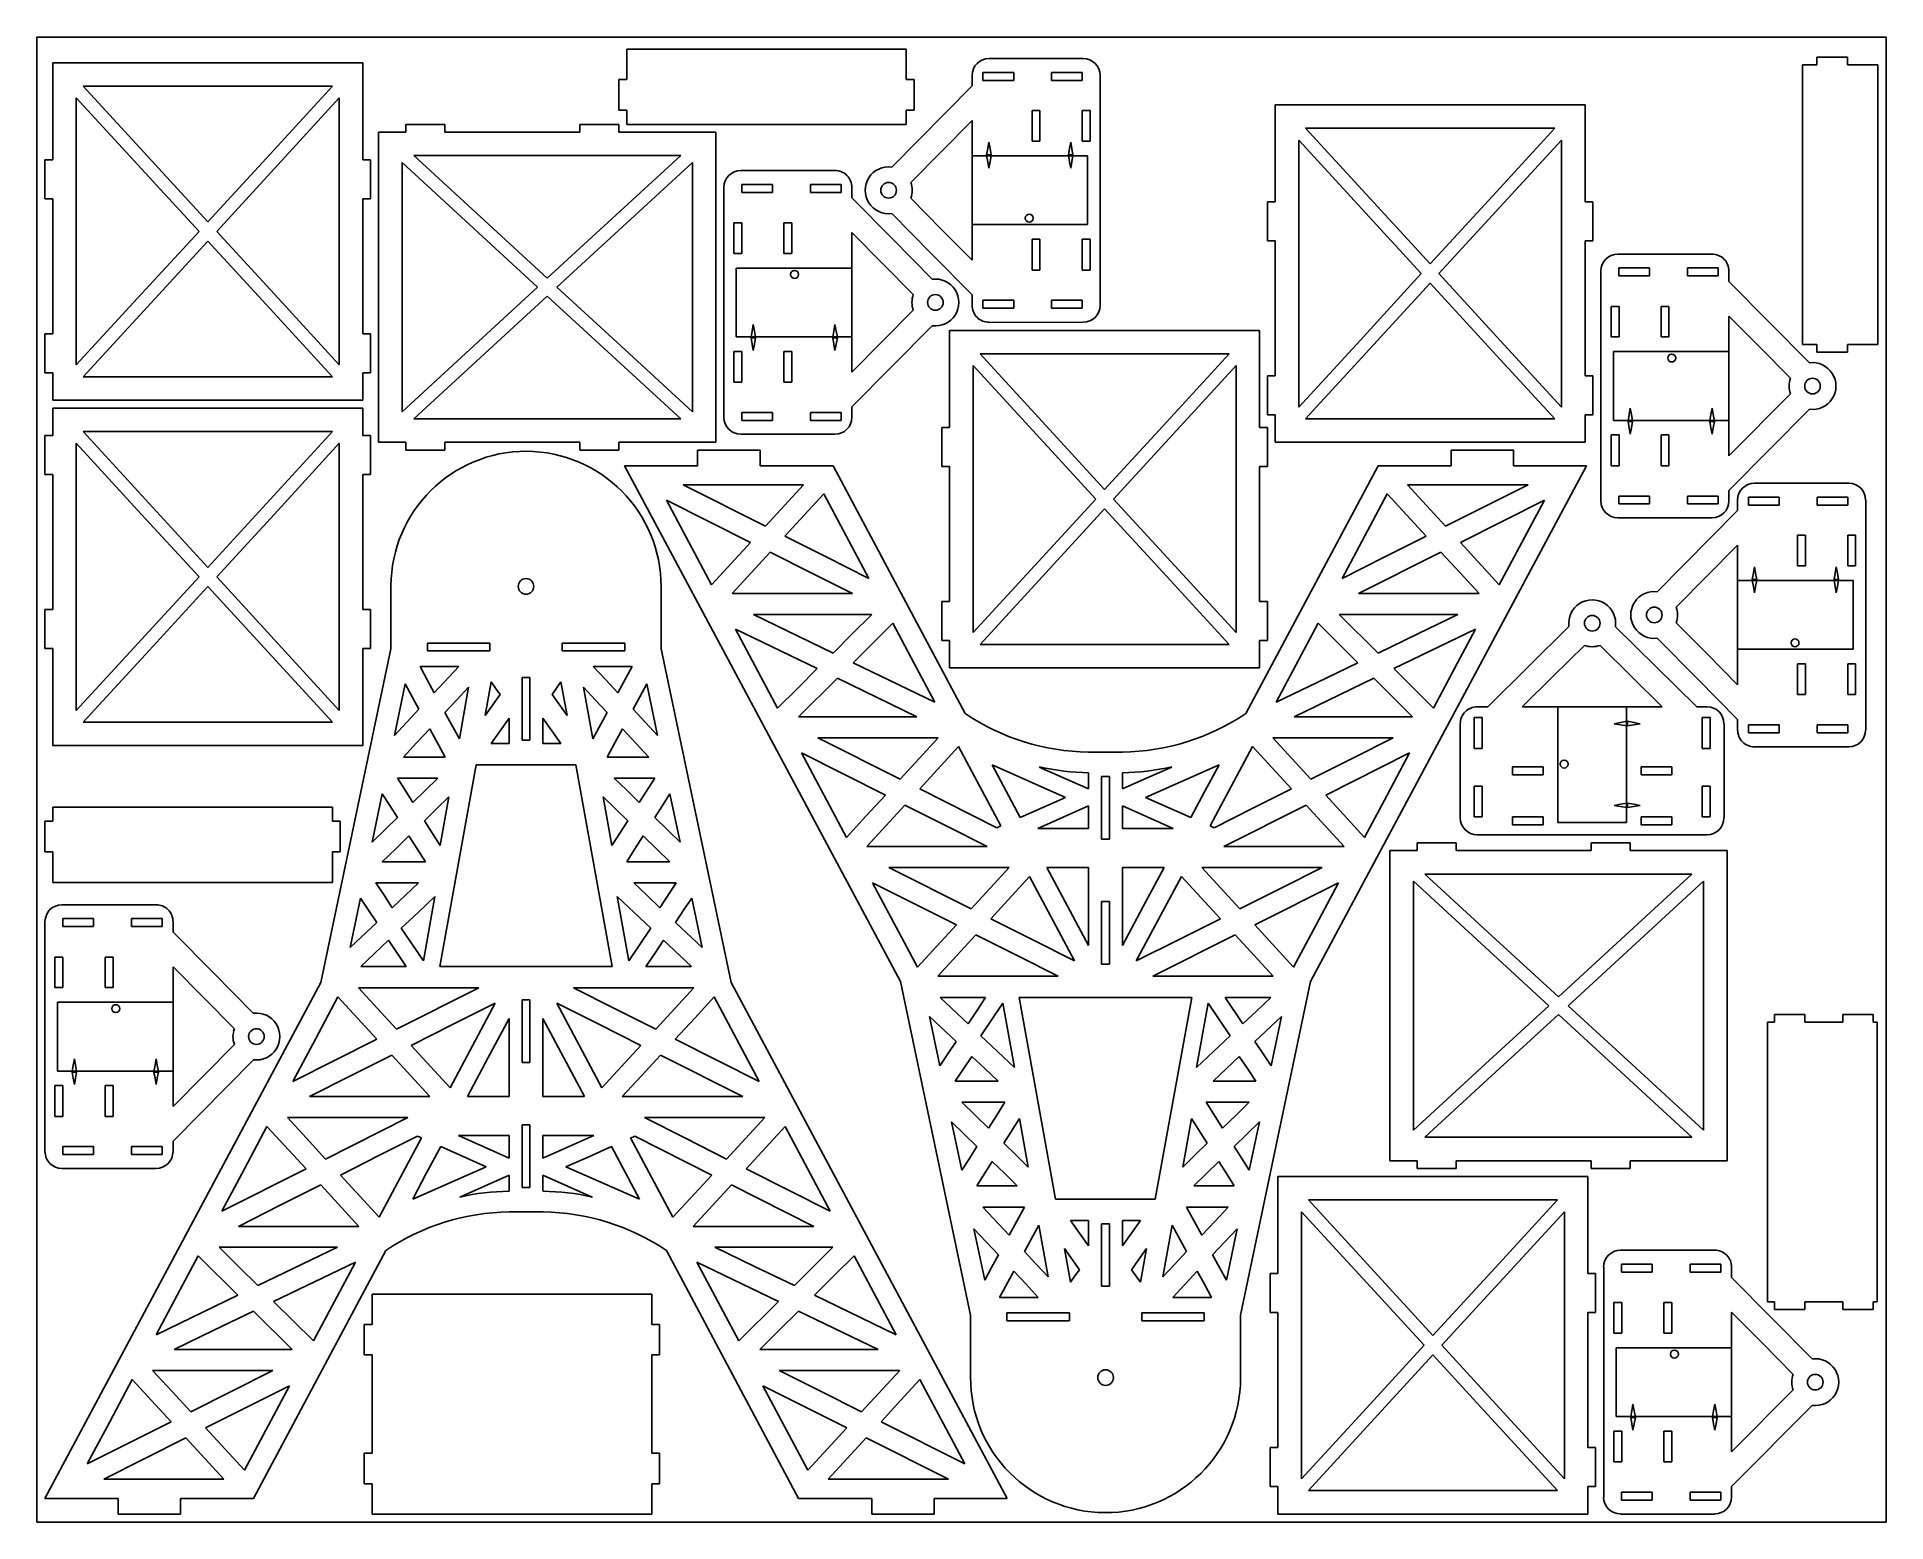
# Model space of a CAD drawing. Extents: x 0 to 1089, y 0 to 874.
import ezdxf

# ---------------------------------------------------------------- set-up
doc = ezdxf.new("R2010")
doc.units = 0
doc.header["$MEASUREMENT"] = 0
doc.layers.add('DEFAULT', color=1, linetype='Continuous')

msp = doc.modelspace()

# ---------------------------------------------------------------- linework, layer by layer
at = {"color": 5}
msp.add_lwpolyline([(0, 0), (1088.6, 0), (1088.6, 873.9), (0, 873.9)], close=True, dxfattribs=at)
at = {"layer": 'DEFAULT'}
for p, q in [((347.3, 848.9), (347.3, 866.8)), ((347.3, 866.8), (511.8, 866.8)), ((511.8, 866.8), (511.8, 848.9)), ((560.5, 861.3), (615.9, 861.3)), ((1047.8, 857.5), (1047.8, 862.1)), ((1047.8, 862.1), (1065.8, 862.1)), ((1065.8, 862.1), (1065.8, 857.5)), ((9.3, 801.6), (9.3, 858.7)), ((9.3, 858.7), (191.8, 858.7)), ((191.8, 858.7), (191.8, 801.6)), ((550.5, 845.2), (550.5, 851.3)), ((575, 853.1), (556.9, 853.1)), ((556.9, 853.1), (556.9, 848.4)), ((575, 848.4), (575, 853.1)), ((615.3, 853.1), (597.3, 853.1)), ((597.3, 853.1), (597.3, 848.4)), ((615.3, 848.4), (615.3, 853.1)), ((625.9, 851.3), (625.9, 716)), ((1039.4, 693), (1039.4, 857.5)), ((1039.4, 857.5), (1047.8, 857.5)), ((1065.8, 857.5), (1083.7, 857.5)), ((1083.7, 857.5), (1083.7, 693)), ((173.9, 844.9), (27.2, 844.9)), ((27.2, 844.9), (100.6, 765.1)), ((137.2, 805), (173.9, 844.9)), ((342.6, 830.9), (342.6, 848.9)), ((342.6, 848.9), (347.3, 848.9)), ((503.2, 797.4), (550.5, 845.2)), ((511.8, 848.9), (516.4, 848.9)), ((516.4, 848.9), (516.4, 830.9)), ((556.9, 848.4), (575, 848.4)), ((597.3, 848.4), (615.3, 848.4)), ((95.4, 759.5), (23.1, 838.1)), ((23.1, 838.1), (23.1, 680.9)), ((178, 838.1), (105.8, 759.5)), ((178, 680.9), (178, 838.1)), ((347.3, 830.9), (342.6, 830.9)), ((347.3, 822.5), (347.3, 830.9)), ((516.4, 830.9), (511.8, 830.9)), ((511.8, 830.9), (511.8, 822.5)), ((590.5, 830.6), (585.8, 830.6)), ((585.8, 830.6), (585.8, 812.6)), ((590.5, 812.6), (590.5, 830.6)), ((620, 830.6), (615.3, 830.6)), ((615.3, 830.6), (615.3, 812.6)), ((620, 812.6), (620, 830.6)), ((729, 776.9), (729, 834)), ((729, 834), (911.4, 834)), ((911.4, 834), (911.4, 776.9)), ((201.1, 635.4), (201.1, 817.9)), ((201.1, 817.9), (217.2, 817.9)), ((217.2, 817.9), (217.2, 822.5)), ((217.2, 822.5), (240.2, 822.5)), ((240.2, 822.5), (240.2, 817.9)), ((240.2, 817.9), (319.6, 817.9)), ((319.6, 817.9), (319.6, 822.5)), ((319.6, 822.5), (342.6, 822.5)), ((342.6, 822.5), (342.6, 817.9)), ((342.6, 817.9), (399.7, 817.9)), ((511.8, 822.5), (347.3, 822.5)), ((399.7, 817.9), (399.7, 635.4)), ((550.5, 824.8), (514.4, 788.3)), ((550.5, 742.6), (550.5, 824.8)), ((893.5, 820.2), (746.8, 820.2)), ((746.8, 820.2), (820.2, 740.4)), ((856.9, 780.3), (893.5, 820.2)), ((585.8, 812.6), (590.5, 812.6)), ((615.3, 812.6), (620, 812.6)), ((815, 734.7), (742.8, 813.3)), ((742.8, 813.3), (742.8, 656.1)), ((897.6, 813.3), (825.4, 734.7)), ((897.6, 656.1), (897.6, 813.3)), ((4.7, 778.6), (4.7, 801.6)), ((4.7, 801.6), (9.3, 801.6)), ((100.6, 765.1), (137.2, 805)), ((191.8, 801.6), (196.4, 801.6)), ((196.4, 801.6), (196.4, 778.6)), ((294.7, 726.7), (214.9, 800)), ((214.9, 800), (214.9, 653.3)), ((379, 804.1), (221.8, 804.1)), ((221.8, 804.1), (261.1, 768)), ((300.4, 731.9), (379, 804.1)), ((385.9, 800), (306.1, 726.7)), ((385.9, 653.3), (385.9, 800)), ((414.4, 795.4), (469.8, 795.4)), ((404.4, 650.1), (404.4, 785.4)), ((433, 787.1), (414.9, 787.1)), ((414.9, 787.1), (414.9, 782.4)), ((433, 782.4), (433, 787.1)), ((473.4, 787.1), (455.3, 787.1)), ((455.3, 787.1), (455.3, 782.4)), ((473.4, 782.4), (473.4, 787.1)), ((479.8, 785.4), (479.8, 779.2)), ((9.3, 778.6), (4.7, 778.6)), ((9.3, 699.3), (9.3, 778.6)), ((196.4, 778.6), (191.8, 778.6)), ((191.8, 778.6), (191.8, 699.3)), ((414.9, 782.4), (433, 782.4)), ((455.3, 782.4), (473.4, 782.4)), ((479.8, 779.2), (503.4, 755.3)), ((514.4, 779.1), (532.4, 760.8)), ((724.4, 753.9), (724.4, 776.9)), ((724.4, 776.9), (729, 776.9)), ((820.2, 740.4), (856.9, 780.3)), ((911.4, 776.9), (916, 776.9)), ((916, 776.9), (916, 753.9)), ((261.1, 768), (300.4, 731.9)), ((415, 764.6), (410.3, 764.6)), ((410.3, 764.6), (410.3, 746.5)), ((415, 746.5), (415, 764.6)), ((444.4, 764.6), (439.7, 764.6)), ((439.7, 764.6), (439.7, 746.5)), ((444.4, 746.5), (444.4, 764.6)), ((526.8, 746.1), (503.2, 770)), ((100.6, 753.8), (27.2, 674)), ((59.2, 720.2), (95.4, 759.5)), ((137.2, 713.9), (100.6, 753.8)), ((105.8, 759.5), (141.9, 720.2)), ((497.8, 740.6), (479.8, 758.9)), ((479.8, 758.9), (479.8, 676.6)), ((503.4, 755.3), (527.1, 731.4)), ((532.4, 760.8), (550.5, 742.6)), ((590.5, 754.9), (585.8, 754.9)), ((585.8, 754.9), (585.8, 736.8)), ((590.5, 736.8), (590.5, 754.9)), ((620, 754.9), (615.3, 754.9)), ((615.3, 754.9), (615.3, 736.8)), ((620, 736.8), (620, 754.9)), ((729, 753.9), (724.4, 753.9)), ((729, 674.5), (729, 753.9)), ((916, 753.9), (911.4, 753.9)), ((911.4, 753.9), (911.4, 674.5)), ((410.3, 746.5), (415, 746.5)), ((439.7, 746.5), (444.4, 746.5)), ((515.9, 722.3), (497.8, 740.6)), ((550.5, 722.2), (526.8, 746.1)), ((930.7, 746.2), (986.1, 746.2)), ((585.8, 736.8), (590.5, 736.8)), ((615.3, 736.8), (620, 736.8)), ((778.9, 695.4), (815, 734.7)), ((825.4, 734.7), (861.5, 695.4)), ((920.7, 600.9), (920.7, 736.2)), ((949.3, 738), (931.3, 738)), ((931.3, 738), (931.3, 733.3)), ((931.3, 733.3), (949.3, 733.3)), ((949.3, 733.3), (949.3, 738)), ((989.7, 738), (971.7, 738)), ((971.7, 738), (971.7, 733.3)), ((971.7, 733.3), (989.7, 733.3)), ((989.7, 733.3), (989.7, 738)), ((996.1, 736.2), (996.1, 730)), ((996.1, 730), (1019.8, 706.1)), ((23.1, 680.9), (59.2, 720.2)), ((141.9, 720.2), (178, 680.9)), ((254.8, 690), (294.7, 726.7)), ((300.4, 721.5), (261.1, 685.3)), ((379, 649.2), (300.4, 721.5)), ((306.1, 726.7), (346, 690)), ((550.5, 716), (550.5, 722.2)), ((575, 719), (556.9, 719)), ((556.9, 719), (556.9, 714.3)), ((575, 714.3), (575, 719)), ((615.3, 719), (597.3, 719)), ((597.3, 719), (597.3, 714.3)), ((615.3, 714.3), (615.3, 719)), ((820.2, 729), (746.8, 649.2)), ((856.9, 689.1), (820.2, 729)), ((173.9, 674), (137.2, 713.9)), ((479.8, 676.6), (515.9, 713.1)), ((556.9, 714.3), (575, 714.3)), ((597.3, 714.3), (615.3, 714.3)), ((931.4, 715.4), (926.7, 715.4)), ((926.7, 715.4), (926.7, 697.4)), ((931.4, 697.4), (931.4, 715.4)), ((960.8, 715.4), (956.1, 715.4)), ((956.1, 715.4), (956.1, 697.4)), ((960.8, 697.4), (960.8, 715.4)), ((1014.2, 691.4), (996.1, 709.7)), ((996.1, 709.7), (996.1, 627.4)), ((4.7, 676.3), (4.7, 699.3)), ((4.7, 699.3), (9.3, 699.3)), ((191.8, 699.3), (196.4, 699.3)), ((196.4, 699.3), (196.4, 676.3)), ((527.1, 704), (479.8, 656.2)), ((537.3, 644.1), (537.3, 701.2)), ((537.3, 701.2), (719.8, 701.2)), ((615.9, 706.1), (560.5, 706)), ((719.8, 701.2), (719.8, 644.1)), ((926.7, 697.4), (931.4, 697.4)), ((956.1, 697.4), (960.8, 697.4)), ((1019.8, 706.1), (1043.5, 682.2)), ((214.9, 653.3), (254.8, 690)), ((346, 690), (385.9, 653.3)), ((415, 688.8), (410.3, 688.8)), ((410.3, 688.8), (410.3, 670.8)), ((415, 670.8), (415, 688.8)), ((444.4, 688.8), (439.7, 688.8)), ((439.7, 688.8), (439.7, 670.8)), ((444.4, 670.8), (444.4, 688.8)), ((701.9, 687.4), (555.2, 687.4)), ((555.2, 687.4), (628.5, 607.6)), ((665.2, 647.5), (701.9, 687.4)), ((742.8, 656.1), (778.9, 695.4)), ((893.5, 649.2), (856.9, 689.1)), ((861.5, 695.4), (897.6, 656.1)), ((1032.3, 673.2), (1014.2, 691.4)), ((1047.8, 693), (1039.4, 693)), ((1047.8, 688.4), (1047.8, 693)), ((1065.8, 688.4), (1047.8, 688.4)), ((1083.7, 693), (1065.8, 693)), ((1065.8, 693), (1065.8, 688.4)), ((9.3, 676.3), (4.7, 676.3)), ((9.3, 660.2), (9.3, 676.3)), ((196.4, 676.3), (191.8, 676.3)), ((191.8, 676.3), (191.8, 660.2)), ((261.1, 685.3), (221.8, 649.2)), ((623.3, 602), (551.1, 680.6)), ((551.1, 680.6), (551.1, 523.4)), ((706, 680.6), (633.7, 602)), ((706, 523.4), (706, 680.6)), ((27.2, 674), (173.9, 674)), ((410.3, 670.8), (415, 670.8)), ((439.7, 670.8), (444.4, 670.8)), ((724.4, 651.5), (724.4, 674.5)), ((724.4, 674.5), (729, 674.5)), ((911.4, 674.5), (916, 674.5)), ((916, 674.5), (916, 651.5)), ((191.8, 660.2), (9.3, 660.2)), ((9.3, 655.5), (191.8, 655.5)), ((9.3, 639.4), (9.3, 655.5)), ((191.8, 655.5), (191.8, 639.4)), ((479.8, 656.2), (479.8, 650.1)), ((996.1, 627.4), (1032.3, 663.9)), ((1043.5, 654.9), (996.1, 607)), ((221.8, 649.2), (379, 649.2)), ((433, 653), (414.9, 653)), ((414.9, 653), (414.9, 648.3)), ((414.9, 648.3), (433, 648.3)), ((433, 648.3), (433, 653)), ((473.4, 653), (455.3, 653)), ((455.3, 653), (455.3, 648.3)), ((455.3, 648.3), (473.4, 648.3)), ((473.4, 648.3), (473.4, 653)), ((532.7, 621.1), (532.7, 644.1)), ((532.7, 644.1), (537.3, 644.1)), ((628.5, 607.6), (665.2, 647.5)), ((719.8, 644.1), (724.4, 644.1)), ((729, 651.5), (724.4, 651.5)), ((724.4, 644.1), (724.4, 621.1)), ((729, 635.4), (729, 651.5)), ((746.8, 649.2), (893.5, 649.2)), ((916, 651.5), (911.4, 651.5)), ((911.4, 651.5), (911.4, 635.4)), ((4.7, 616.4), (4.7, 639.4)), ((4.7, 639.4), (9.3, 639.4)), ((59.2, 595.5), (23.1, 634.8)), ((23.1, 634.8), (23.1, 477.6)), ((173.9, 641.7), (27.2, 641.7)), ((27.2, 641.7), (63.9, 601.8)), ((100.6, 561.8), (173.9, 641.7)), ((178, 634.8), (141.9, 595.5)), ((178, 477.6), (178, 634.8)), ((191.8, 639.4), (196.4, 639.4)), ((196.4, 639.4), (196.4, 616.4)), ((217.2, 635.4), (201.1, 635.4)), ((217.2, 630.8), (217.2, 635.4)), ((319.6, 635.4), (240.2, 635.4)), ((240.2, 635.4), (240.2, 630.8)), ((319.6, 630.8), (319.6, 635.4)), ((399.7, 635.4), (342.6, 635.4)), ((342.6, 635.4), (342.6, 630.8)), ((469.8, 640.1), (414.4, 640.1)), ((911.4, 635.4), (729, 635.4)), ((931.4, 639.7), (926.7, 639.7)), ((926.7, 639.7), (926.7, 621.6)), ((931.4, 621.6), (931.4, 639.7)), ((960.8, 639.7), (956.1, 639.7)), ((956.1, 639.7), (956.1, 621.6)), ((960.8, 621.6), (960.8, 639.7)), ((240.2, 630.8), (217.2, 630.8)), ((342.6, 630.8), (319.6, 630.8)), ((508.3, 318.1), (345.9, 621.6)), ((345.9, 621.6), (388.9, 621.6)), ((388.9, 621.6), (388.9, 630.8)), ((388.9, 630.8), (425.7, 630.8)), ((425.7, 630.8), (425.7, 621.6)), ((425.7, 621.6), (468.7, 621.6)), ((468.7, 621.6), (546.5, 475.8)), ((537.3, 621.1), (532.7, 621.1)), ((537.3, 541.8), (537.3, 621.1)), ((711.7, 475.8), (789.5, 621.6)), ((724.4, 621.1), (719.8, 621.1)), ((719.8, 621.1), (719.8, 541.8)), ((912.3, 621.6), (749.8, 318.1)), ((789.5, 621.6), (832.5, 621.6)), ((832.5, 621.6), (832.5, 630.8)), ((832.5, 630.8), (869.3, 630.8)), ((869.3, 630.8), (869.3, 621.6)), ((869.3, 621.6), (912.3, 621.6)), ((926.7, 621.6), (931.4, 621.6)), ((956.1, 621.6), (960.8, 621.6)), ((9.3, 616.4), (4.7, 616.4)), ((9.3, 537), (9.3, 616.4)), ((196.4, 616.4), (191.8, 616.4)), ((191.8, 616.4), (191.8, 537)), ((451.3, 610.4), (380.4, 610.4)), ((380.4, 610.4), (428.8, 586)), ((440.1, 598.2), (451.3, 610.4)), ((877.8, 610.4), (806.9, 610.4)), ((806.9, 610.4), (829.3, 586)), ((853.5, 598.2), (877.8, 610.4)), ((1011.2, 611.4), (1066.6, 611.4)), ((63.9, 601.8), (100.6, 561.8)), ((420.1, 576.5), (370.7, 601.4)), ((370.7, 601.4), (397.2, 551.6)), ((463.2, 605.1), (440.3, 580.2)), ((489.8, 555.3), (463.2, 605.1)), ((587.2, 562.7), (623.3, 602)), ((633.7, 602), (669.9, 562.7)), ((794.9, 605.1), (768.4, 555.3)), ((817.8, 580.2), (794.9, 605.1)), ((887.5, 601.4), (838, 576.5)), ((874.2, 576.5), (887.5, 601.4)), ((949.3, 603.8), (931.3, 603.8)), ((931.3, 603.8), (931.3, 599.1)), ((931.3, 599.1), (949.3, 599.1)), ((949.3, 599.1), (949.3, 603.8)), ((989.7, 603.8), (971.7, 603.8)), ((971.7, 603.8), (971.7, 599.1)), ((971.7, 599.1), (989.7, 599.1)), ((989.7, 599.1), (989.7, 603.8)), ((996.1, 607), (996.1, 600.9)), ((1001.2, 595.3), (1001.2, 601.4)), ((1025.7, 603.2), (1007.6, 603.2)), ((1007.6, 603.2), (1007.6, 598.5)), ((1025.7, 598.5), (1025.7, 603.2)), ((1066.1, 603.2), (1048, 603.2)), ((1048, 603.2), (1048, 598.5)), ((1066.1, 598.5), (1066.1, 603.2)), ((1076.6, 601.4), (1076.6, 466.1)), ((95.4, 556.2), (59.2, 595.5)), ((141.9, 595.5), (105.8, 556.2)), ((428.8, 586), (440.1, 598.2)), ((628.5, 596.3), (555.2, 516.5)), ((665.2, 556.4), (628.5, 596.3)), ((829.3, 586), (853.5, 598.2)), ((986.1, 591), (930.7, 591)), ((953.9, 547.5), (1001.2, 595.3)), ((1007.6, 598.5), (1025.7, 598.5)), ((1048, 598.5), (1066.1, 598.5)), ((440.3, 580.2), (465, 567.8)), ((793.1, 567.8), (817.8, 580.2)), ((1041.2, 580.7), (1036.5, 580.7)), ((1036.5, 580.7), (1036.5, 562.7)), ((1041.2, 562.7), (1041.2, 580.7)), ((1070.7, 580.7), (1066, 580.7)), ((1066, 580.7), (1066, 562.7)), ((1070.7, 562.7), (1070.7, 580.7)), ((408.7, 564.1), (420.1, 576.5)), ((431.6, 570.7), (409.2, 546.4)), ((455.8, 558.6), (431.6, 570.7)), ((465, 567.8), (489.8, 555.3)), ((768.4, 555.3), (793.1, 567.8)), ((826.5, 570.7), (778.1, 546.4)), ((837.8, 558.6), (826.5, 570.7)), ((838, 576.5), (860.9, 551.6)), ((860.9, 551.6), (874.2, 576.5)), ((1001.2, 574.9), (965.1, 538.4)), ((1001.2, 492.6), (1001.2, 574.9)), ((23.1, 477.6), (95.4, 556.2)), ((105.8, 556.2), (178, 477.6)), ((397.2, 551.6), (408.7, 564.1)), ((480.1, 546.4), (455.8, 558.6)), ((551.1, 523.4), (587.2, 562.7)), ((701.9, 516.5), (665.2, 556.4)), ((669.9, 562.7), (706, 523.4)), ((849, 546.4), (837.8, 558.6)), ((1036.5, 562.7), (1041.2, 562.7)), ((1066, 562.7), (1070.7, 562.7)), ((100.6, 550.5), (63.9, 510.6)), ((173.9, 470.7), (100.6, 550.5)), ((208.4, 513.8), (208.4, 550.8)), ((367.5, 550.3), (367.5, 513.8)), ((409.2, 546.4), (480.1, 546.4)), ((778.1, 546.4), (849, 546.4)), ((4.7, 514), (4.7, 537)), ((4.7, 537), (9.3, 537)), ((191.8, 537), (196.4, 537)), ((196.4, 537), (196.4, 514)), ((491.4, 534), (421.8, 534)), ((421.8, 534), (468.7, 511.4)), ((480, 522.7), (491.4, 534)), ((532.7, 518.8), (532.7, 541.8)), ((532.7, 541.8), (537.3, 541.8)), ((719.8, 541.8), (724.4, 541.8)), ((724.4, 541.8), (724.4, 518.8)), ((836.4, 534), (766.7, 534)), ((766.7, 534), (789.5, 511.4)), ((812.9, 522.7), (836.4, 534)), ((459.3, 502.2), (411.2, 525.4)), ((411.2, 525.4), (436, 479)), ((468.7, 511.4), (480, 522.7)), ((503.9, 528.9), (480.5, 505.7)), ((516.2, 505.7), (503.9, 528.9)), ((754.3, 528.9), (729.6, 482.5)), ((777.7, 505.7), (754.3, 528.9)), ((789.5, 511.4), (812.9, 522.7)), ((846.9, 525.4), (798.8, 502.2)), ((834.6, 502.2), (846.9, 525.4)), ((878, 503.4), (901.9, 527.1)), ((929.2, 527.1), (977.1, 479.8)), ((965.1, 529.2), (983.2, 510.9)), ((9.3, 514), (4.7, 514)), ((9.3, 456.9), (9.3, 514)), ((167.2, 317.5), (208.4, 513.8)), ((196.4, 514), (191.8, 514)), ((191.8, 514), (191.8, 456.9)), ((229.9, 517.2), (229.9, 512.6)), ((266.7, 517.2), (229.9, 517.2)), ((229.9, 512.6), (266.7, 512.6)), ((266.7, 512.6), (266.7, 517.2)), ((309.2, 517.2), (309.2, 512.6)), ((346, 517.2), (309.2, 517.2)), ((309.2, 512.6), (346, 512.6)), ((346, 512.6), (346, 517.2)), ((367.5, 513.8), (408.7, 317.5)), ((537.3, 518.8), (532.7, 518.8)), ((537.3, 502.7), (537.3, 518.8)), ((555.2, 516.5), (701.9, 516.5)), ((724.4, 518.8), (719.8, 518.8)), ((719.8, 518.8), (719.8, 502.7)), ((911, 515.9), (892.7, 497.8)), ((956.7, 479.8), (920.2, 515.9)), ((977.5, 496.2), (953.9, 520.1)), ((63.9, 510.6), (27.2, 470.7)), ((248.4, 503.4), (225.5, 503.4)), ((225.5, 503.4), (229.7, 495.6)), ((233.9, 487.9), (248.4, 503.4)), ((350.4, 503.4), (327.5, 503.4)), ((327.5, 503.4), (334.8, 495.6)), ((342, 487.9), (350.4, 503.4)), ((447.7, 490.6), (459.3, 502.2)), ((480.5, 505.7), (528.6, 482.5)), ((528.6, 482.5), (516.2, 505.7)), ((719.8, 502.7), (537.3, 502.7)), ((753.6, 494.1), (777.7, 505.7)), ((798.8, 502.2), (822.2, 479)), ((822.2, 479), (834.6, 502.2)), ((854.1, 479.8), (878, 503.4)), ((983.2, 510.9), (1001.2, 492.6)), ((1041.2, 505), (1036.5, 505)), ((1036.5, 505), (1036.5, 486.9)), ((1041.2, 486.9), (1041.2, 505)), ((1070.7, 505), (1066, 505)), ((1066, 505), (1066, 486.9)), ((1070.7, 486.9), (1070.7, 505)), ((216.8, 493.2), (210.5, 462.9)), ((220.9, 485.7), (216.8, 493.2)), ((229.7, 495.6), (233.9, 487.9)), ((254.1, 491.3), (247.2, 483.8)), ((248.7, 460.9), (254.1, 491.3)), ((267.4, 494.4), (263.8, 474.6)), ((270, 490.7), (267.4, 494.4)), ((272.6, 487), (270, 490.7)), ((285.6, 496.9), (285.6, 460.1)), ((290.2, 496.9), (285.6, 496.9)), ((290.2, 460.1), (290.2, 496.9)), ((305.9, 490.7), (303.3, 487)), ((308.5, 494.4), (305.9, 490.7)), ((312.1, 474.6), (308.5, 494.4)), ((328.7, 483.8), (321.8, 491.3)), ((321.8, 491.3), (327.2, 460.9)), ((334.8, 495.6), (342, 487.9)), ((359, 493.2), (355, 485.7)), ((365.4, 462.9), (359, 493.2)), ((436, 479), (447.7, 490.6)), ((471.2, 496.5), (448.4, 473.9)), ((494.6, 485.2), (471.2, 496.5)), ((729.6, 482.5), (753.6, 494.1)), ((787, 496.5), (740.1, 473.9)), ((798.4, 485.2), (787, 496.5)), ((892.7, 497.8), (874.4, 479.8)), ((1001.2, 472.3), (977.5, 496.2)), ((224.9, 478.3), (220.9, 485.7)), ((247.2, 483.8), (240.2, 476.4)), ((263.8, 474.6), (272.6, 487)), ((303.3, 487), (312.1, 474.6)), ((335.7, 476.4), (328.7, 483.8)), ((355, 485.7), (350.9, 478.3)), ((518, 473.9), (494.6, 485.2)), ((809.8, 473.9), (798.4, 485.2)), ((847.9, 479.8), (854.1, 479.8)), ((874.4, 479.8), (956.7, 479.8)), ((977.1, 479.8), (983.2, 479.8)), ((1036.5, 486.9), (1041.2, 486.9)), ((1066, 486.9), (1070.7, 486.9)), ((27.2, 470.7), (173.9, 470.7)), ((210.5, 462.9), (224.9, 478.3)), ((240.2, 476.4), (248.7, 460.9)), ((278, 473), (272.7, 465.6)), ((278, 458.1), (278, 473)), ((308.5, 458.1), (297.9, 473)), ((297.9, 473), (297.9, 465.6)), ((327.2, 460.9), (335.7, 476.4)), ((350.9, 478.3), (365.4, 462.9)), ((448.4, 473.9), (518, 473.9)), ((740.1, 473.9), (809.8, 473.9)), ((837.9, 414.4), (837.9, 469.8)), ((846.1, 473.4), (846.1, 455.3)), ((850.8, 473.4), (846.1, 473.4)), ((850.8, 455.3), (850.8, 473.4)), ((980.3, 473.4), (980.3, 455.3)), ((985, 473.4), (980.3, 473.4)), ((985, 455.3), (985, 473.4)), ((993.2, 469.8), (993.2, 414.4)), ((1001.2, 466.1), (1001.2, 472.3)), ((1025.7, 469.1), (1007.6, 469.1)), ((1007.6, 469.1), (1007.6, 464.4)), ((1025.7, 464.4), (1025.7, 469.1)), ((1066.1, 469.1), (1048, 469.1)), ((1048, 469.1), (1048, 464.4)), ((1066.1, 464.4), (1066.1, 469.1)), ((223.5, 458.5), (215.7, 450.2)), ((231.2, 466.8), (223.5, 458.5)), ((240.3, 450.2), (231.2, 466.8)), ((272.7, 465.6), (267.4, 458.1)), ((267.4, 458.1), (278, 458.1)), ((285.6, 460.1), (290.2, 460.1)), ((297.9, 465.6), (297.9, 458.1)), ((297.9, 458.1), (308.5, 458.1)), ((340.1, 458.5), (335.6, 450.2)), ((344.7, 466.8), (340.1, 458.5)), ((360.2, 450.2), (344.7, 466.8)), ((530.6, 461.5), (459.8, 461.5)), ((459.8, 461.5), (508.2, 437.2)), ((519.4, 449.4), (530.6, 461.5)), ((798.4, 461.5), (727.5, 461.5)), ((727.5, 461.5), (750, 437.2)), ((774.2, 449.4), (798.4, 461.5)), ((1007.6, 464.4), (1025.7, 464.4)), ((1048, 464.4), (1066.1, 464.4)), ((191.8, 456.9), (9.3, 456.9)), ((215.7, 450.2), (240.3, 450.2)), ((335.6, 450.2), (360.2, 450.2)), ((499.5, 427.7), (450, 452.6)), ((450, 452.6), (476.6, 402.8)), ((508.2, 437.2), (519.4, 449.4)), ((542.6, 456.3), (519.7, 431.4)), ((567.5, 409.6), (542.6, 456.3)), ((619.1, 453.1), (639, 453.1)), ((715.6, 456.3), (690.7, 409.6)), ((738.5, 431.4), (715.6, 456.3)), ((750, 437.2), (774.2, 449.4)), ((808.1, 452.6), (758.7, 427.7)), ((794.8, 427.7), (808.1, 452.6)), ((846.1, 455.3), (850.8, 455.3)), ((980.3, 455.3), (985, 455.3)), ((1066.6, 456.2), (1011.2, 456.1)), ((235.9, 437.7), (212.2, 437.7)), ((212.2, 437.7), (216.7, 430.6)), ((221.3, 423.5), (235.9, 437.7)), ((258.6, 445.6), (237.2, 326.9)), ((287.9, 445.6), (258.6, 445.6)), ((317.3, 445.6), (287.9, 445.6)), ((338.7, 326.9), (317.3, 445.6)), ((363.7, 437.7), (339.9, 437.7)), ((339.9, 437.7), (347.3, 430.6)), ((354.6, 423.5), (363.7, 437.7)), ((605.6, 426.4), (562.3, 445.6)), ((562.3, 445.6), (578.8, 414.6)), ((590.1, 444.3), (619.1, 431.5)), ((619.1, 436.2), (619.1, 440.8)), ((619.1, 431.5), (619.1, 436.2)), ((631.4, 438.7), (626.8, 438.7)), ((626.8, 438.7), (626.8, 401.9)), ((631.4, 401.9), (631.4, 438.7)), ((639.1, 440.8), (639, 431.5)), ((639, 431.5), (653.6, 437.9)), ((695.9, 445.6), (652.6, 426.4)), ((653.6, 437.9), (668.1, 444.3)), ((687.6, 430.1), (695.9, 445.6)), ((868.7, 444.4), (868.7, 439.7)), ((886.7, 444.4), (868.7, 444.4)), ((868.7, 439.7), (886.7, 439.7)), ((886.7, 439.7), (886.7, 444.4)), ((944.4, 444.4), (944.4, 439.7)), ((962.5, 444.4), (944.4, 444.4)), ((944.4, 439.7), (962.5, 439.7)), ((962.5, 439.7), (962.5, 444.4)), ((203.3, 428.5), (197.3, 400.1)), ((207.7, 421.6), (203.3, 428.5)), ((216.7, 430.6), (221.3, 423.5)), ((242.5, 426.7), (235.3, 419.7)), ((237.4, 398.2), (242.5, 426.7)), ((340.6, 419.7), (333.4, 426.7)), ((333.4, 426.7), (338.5, 398.2)), ((347.3, 430.6), (354.6, 423.5)), ((372.6, 428.5), (368.2, 421.6)), ((378.6, 400.1), (372.6, 428.5)), ((488, 415.3), (499.5, 427.7)), ((519.7, 431.4), (565.1, 408.5)), ((592.2, 420.5), (605.6, 426.4)), ((652.6, 426.4), (679.3, 414.6)), ((679.3, 414.6), (687.6, 430.1)), ((715.8, 420), (738.5, 431.4)), ((758.7, 427.7), (781.6, 402.8)), ((781.6, 402.8), (794.8, 427.7)), ((846.1, 433), (846.1, 414.9)), ((850.8, 433), (846.1, 433)), ((850.8, 414.9), (850.8, 433)), ((980.3, 433), (980.3, 414.9)), ((985, 433), (980.3, 433)), ((985, 414.9), (985, 433)), ((9.3, 420.7), (173.9, 420.7)), ((9.3, 412.4), (9.3, 420.7)), ((173.9, 420.7), (173.9, 412.4)), ((197.3, 400.1), (212.2, 414.6)), ((212.2, 414.6), (207.7, 421.6)), ((235.3, 419.7), (228.1, 412.7)), ((347.8, 412.7), (340.6, 419.7)), ((368.2, 421.6), (363.7, 414.6)), ((363.7, 414.6), (378.6, 400.1)), ((476.6, 402.8), (488, 415.3)), ((511, 421.9), (488.5, 397.6)), ((535.2, 409.7), (511, 421.9)), ((578.8, 414.6), (592.2, 420.5)), ((619.1, 421.4), (589.2, 408.2)), ((619.1, 414.8), (619.1, 421.4)), ((619.1, 408.2), (619.1, 414.8)), ((668.9, 408.2), (639, 421.4)), ((639, 421.4), (639, 408.2)), ((693, 408.5), (715.8, 420)), ((747.2, 421.9), (698.7, 397.6)), ((758.4, 409.7), (747.2, 421.9)), ((846.1, 414.9), (850.8, 414.9)), ((868.7, 415), (868.7, 410.3)), ((886.7, 415), (868.7, 415)), ((886.7, 410.3), (886.7, 415)), ((944.4, 415), (944.4, 410.3)), ((962.5, 415), (944.4, 415)), ((962.5, 410.3), (962.5, 415)), ((980.3, 414.9), (985, 414.9)), ((4.7, 394.3), (4.7, 412.4)), ((4.7, 412.4), (9.3, 412.4)), ((173.9, 412.4), (178.5, 412.4)), ((178.5, 412.4), (178.5, 394.3)), ((219, 403.8), (211.2, 396.2)), ((228.7, 388.6), (219, 403.8)), ((228.1, 412.7), (237.4, 398.2)), ((338.5, 398.2), (347.8, 412.7)), ((356.9, 403.8), (352, 396.2)), ((372.5, 388.6), (356.9, 403.8)), ((559.4, 397.6), (535.2, 409.7)), ((565.1, 408.5), (566.3, 409.1)), ((566.3, 409.1), (567.5, 409.6)), ((589.2, 408.2), (619.1, 408.2)), ((639, 408.2), (654, 408.2)), ((654, 408.2), (668.9, 408.2)), ((690.7, 409.6), (693, 408.5)), ((769.6, 397.6), (758.4, 409.7)), ((983.2, 404.4), (847.9, 404.4)), ((868.7, 410.3), (886.7, 410.3)), ((944.4, 410.3), (962.5, 410.3)), ((9.3, 394.3), (4.7, 394.3)), ((9.3, 376.4), (9.3, 394.3)), ((178.5, 394.3), (173.9, 394.3)), ((173.9, 394.3), (173.9, 376.4)), ((211.2, 396.2), (203.3, 388.6)), ((352, 396.2), (347.2, 388.6)), ((488.5, 397.6), (559.4, 397.6)), ((626.8, 401.9), (631.4, 401.9)), ((698.7, 397.6), (769.6, 397.6)), ((796.5, 212.6), (796.5, 395.1)), ((796.5, 395.1), (812.6, 395.1)), ((812.6, 395.1), (812.6, 399.7)), ((812.6, 399.7), (835.6, 399.7)), ((835.6, 399.7), (835.6, 395.1)), ((835.6, 395.1), (914.9, 395.1)), ((914.9, 395.1), (914.9, 399.7)), ((914.9, 399.7), (937.9, 399.7)), ((937.9, 399.7), (937.9, 395.1)), ((937.9, 395.1), (995, 395.1)), ((995, 395.1), (995, 212.6)), ((203.3, 388.6), (228.7, 388.6)), ((347.2, 388.6), (372.5, 388.6)), ((572.4, 385.2), (501.6, 385.2)), ((501.6, 385.2), (550, 360.8)), ((561.2, 373), (572.4, 385.2)), ((619.1, 385.2), (594.6, 385.2)), ((594.6, 385.2), (619.1, 339.2)), ((619.1, 362.2), (619.1, 385.2)), ((663.6, 385.2), (639, 385.2)), ((639, 385.2), (639, 339.2)), ((651.3, 362.2), (663.6, 385.2)), ((756.6, 385.2), (685.7, 385.2)), ((685.7, 385.2), (708.2, 360.8)), ((732.4, 373), (756.6, 385.2)), ((974.3, 381.3), (817.1, 381.3)), ((817.1, 381.3), (856.4, 345.2)), ((895.7, 309.1), (974.3, 381.3)), ((173.9, 376.4), (9.3, 376.4)), ((224.6, 376.1), (199.4, 376.1)), ((199.4, 376.1), (204.3, 368.8)), ((209.2, 361.5), (224.6, 376.1)), ((376.4, 376.1), (351.3, 376.1)), ((351.3, 376.1), (359, 368.8)), ((366.7, 361.5), (376.4, 376.1)), ((541.3, 351.4), (491.8, 376.2)), ((491.8, 376.2), (518.4, 326.5)), ((550, 360.8), (561.2, 373)), ((584.4, 379.9), (561.5, 355)), ((610.9, 330.2), (584.4, 379.9)), ((673.8, 379.9), (647.2, 330.2)), ((696.7, 355), (673.8, 379.9)), ((708.2, 360.8), (732.4, 373)), ((766.3, 376.2), (716.9, 351.4)), ((753.1, 351.4), (766.3, 376.2)), ((890.1, 303.8), (810.3, 377.2)), ((810.3, 377.2), (810.3, 230.5)), ((981.2, 377.2), (901.4, 303.8)), ((981.2, 230.5), (981.2, 377.2)), ((14.7, 363.3), (70.1, 363.3)), ((190.4, 367.2), (184.3, 338)), ((195.2, 360), (190.4, 367.2)), ((200, 352.9), (195.2, 360)), ((204.3, 368.8), (209.2, 361.5)), ((234.3, 368.1), (224.4, 358.7)), ((227.5, 330.2), (234.3, 368.1)), ((351.5, 358.7), (341.6, 368.1)), ((341.6, 368.1), (348.4, 330.2)), ((359, 368.8), (366.7, 361.5)), ((380.7, 360), (375.9, 352.9)), ((385.5, 367.2), (380.7, 360)), ((391.6, 338), (385.5, 367.2)), ((619.1, 339.2), (619.1, 362.2)), ((631.4, 365.1), (626.8, 365.1)), ((626.8, 365.1), (626.8, 328.3)), ((631.4, 328.3), (631.4, 365.1)), ((639, 339.2), (651.3, 362.2)), ((4.7, 218.1), (4.7, 353.3)), ((33.3, 355.1), (15.3, 355.1)), ((15.3, 355.1), (15.3, 350.4)), ((15.3, 350.4), (33.3, 350.4)), ((33.3, 350.4), (33.3, 355.1)), ((73.7, 355.1), (55.6, 355.1)), ((55.6, 355.1), (55.6, 350.4)), ((55.6, 350.4), (73.7, 350.4)), ((73.7, 350.4), (73.7, 355.1)), ((80.1, 353.3), (80.1, 347.2)), ((184.3, 338), (200, 352.9)), ((224.4, 358.7), (214.5, 349.4)), ((214.5, 349.4), (227.5, 330.2)), ((348.4, 330.2), (361.3, 349.4)), ((361.3, 349.4), (351.5, 358.7)), ((375.9, 352.9), (391.6, 338)), ((529.8, 338.9), (541.3, 351.4)), ((561.5, 355), (586.2, 342.6)), ((672, 342.6), (696.7, 355)), ((716.9, 351.4), (739.8, 326.5)), ((739.8, 326.5), (753.1, 351.4)), ((80.1, 347.2), (103.8, 323.3)), ((207, 342.4), (198.8, 334.6)), ((217.4, 326.9), (207, 342.4)), ((368.9, 342.4), (363.7, 334.6)), ((385.3, 326.9), (368.9, 342.4)), ((518.4, 326.5), (529.8, 338.9)), ((552.8, 345.6), (530.3, 321.2)), ((577, 333.4), (552.8, 345.6)), ((586.2, 342.6), (610.9, 330.2)), ((647.2, 330.2), (672, 342.6)), ((705.4, 345.6), (657, 321.2)), ((716.6, 333.4), (705.4, 345.6)), ((856.4, 345.2), (895.7, 309.1)), ((15.3, 332.5), (10.6, 332.5)), ((10.6, 332.5), (10.6, 314.5)), ((15.3, 314.5), (15.3, 332.5)), ((44.8, 332.5), (40.1, 332.5)), ((40.1, 332.5), (40.1, 314.5)), ((44.8, 314.5), (44.8, 332.5)), ((98.2, 308.5), (80.1, 326.8)), ((80.1, 326.8), (80.1, 244.5)), ((198.8, 334.6), (190.6, 326.9)), ((190.6, 326.9), (217.4, 326.9)), ((237.2, 326.9), (338.7, 326.9)), ((363.7, 334.6), (358.5, 326.9)), ((358.5, 326.9), (385.3, 326.9)), ((601.2, 321.2), (577, 333.4)), ((626.8, 328.3), (631.4, 328.3)), ((727.8, 321.2), (716.6, 333.4)), ((4.7, 13.9), (167.2, 317.5)), ((103.8, 323.3), (127.4, 299.3)), ((408.7, 317.5), (571.2, 13.9)), ((549.6, 121.8), (508.3, 318.1)), ((530.3, 321.2), (601.2, 321.2)), ((657, 321.2), (727.8, 321.2)), ((749.8, 318.1), (708.6, 121.8)), ((10.6, 314.5), (15.3, 314.5)), ((40.1, 314.5), (44.8, 314.5)), ((116.2, 290.3), (98.2, 308.5)), ((177.2, 309.1), (164, 284.2)), ((200.1, 284.2), (177.2, 309.1)), ((260.1, 314.4), (189.2, 314.4)), ((189.2, 314.4), (200.4, 302.2)), ((211.6, 290), (260.1, 314.4)), ((243.2, 255.6), (269.8, 305.4)), ((269.8, 305.4), (245.1, 293)), ((285.6, 307.3), (285.6, 270.5)), ((290.2, 307.3), (285.6, 307.3)), ((290.2, 270.5), (290.2, 307.3)), ((330.8, 293), (306.1, 305.4)), ((306.1, 305.4), (332.6, 255.6)), ((386.7, 314.4), (315.8, 314.4)), ((315.8, 314.4), (340, 302.2)), ((364.3, 290), (386.7, 314.4)), ((398.7, 309.1), (387.2, 296.6)), ((425.2, 259.3), (398.7, 309.1)), ((558.5, 308.7), (531.8, 308.7)), ((531.8, 308.7), (548.2, 293.2)), ((553.4, 300.9), (558.5, 308.7)), ((568.6, 305.4), (555.7, 286.1)), ((575.4, 267.5), (568.6, 305.4)), ((679.8, 308.7), (578.3, 308.7)), ((578.3, 308.7), (599.7, 189.9)), ((658.4, 189.9), (679.8, 308.7)), ((689.6, 305.4), (682.7, 267.5)), ((702.5, 286.1), (689.6, 305.4)), ((726.4, 308.7), (699.6, 308.7)), ((699.6, 308.7), (710, 293.2)), ((718.2, 300.9), (726.4, 308.7)), ((200.4, 302.2), (211.6, 290)), ((278, 296.4), (265.7, 273.4)), ((278, 250.4), (278, 296.4)), ((322.4, 250.4), (297.9, 296.4)), ((297.9, 296.4), (297.9, 273.4)), ((340, 302.2), (364.3, 290)), ((387.2, 296.6), (375.7, 284.2)), ((541.1, 282.7), (525.4, 297.5)), ((525.4, 297.5), (531.5, 268.4)), ((548.2, 293.2), (553.4, 300.9)), ((710, 293.2), (718.2, 300.9)), ((732.7, 297.5), (717, 282.7)), ((726.6, 268.4), (732.7, 297.5)), ((850.2, 267.2), (890.1, 303.8)), ((895.7, 298.6), (856.4, 262.5)), ((974.3, 226.4), (895.7, 298.6)), ((901.4, 303.8), (941.3, 267.2)), ((1018.8, 129.6), (1018.8, 294.1)), ((1018.8, 294.1), (1022.9, 294.1)), ((1022.9, 294.1), (1022.9, 298.7)), ((1022.9, 298.7), (1040.8, 298.7)), ((1040.8, 298.7), (1040.8, 294.1)), ((1040.8, 294.1), (1063.1, 294.1)), ((1063.1, 294.1), (1063.1, 298.7)), ((1063.1, 298.7), (1081.1, 298.7)), ((1081.1, 298.7), (1081.1, 294.1)), ((1081.1, 294.1), (1083.4, 294.1)), ((1083.4, 294.1), (1083.4, 129.6)), ((164, 284.2), (150.7, 259.3)), ((150.7, 259.3), (200.1, 284.2)), ((245.1, 293), (220.3, 280.5)), ((355.5, 280.5), (330.8, 293)), ((375.7, 284.2), (425.2, 259.3)), ((555.7, 286.1), (565.5, 276.8)), ((692.6, 276.8), (702.5, 286.1)), ((80.1, 244.5), (116.2, 281.1)), ((208.9, 274.7), (184.6, 262.6)), ((231.3, 250.4), (208.9, 274.7)), ((220.3, 280.5), (243.2, 255.6)), ((265.7, 273.4), (253.4, 250.4)), ((297.9, 273.4), (297.9, 250.4)), ((332.6, 255.6), (355.5, 280.5)), ((367, 274.7), (355.8, 262.6)), ((415.5, 250.4), (367, 274.7)), ((531.5, 268.4), (536.3, 275.5)), ((536.3, 275.5), (541.1, 282.7)), ((550.3, 274), (540.6, 259.5)), ((558, 266.8), (550.3, 274)), ((565.5, 276.8), (575.4, 267.5)), ((682.7, 267.5), (692.6, 276.8)), ((707.8, 274), (692.4, 259.5)), ((712.7, 266.8), (707.8, 274)), ((717, 282.7), (721.8, 275.5)), ((721.8, 275.5), (726.6, 268.4)), ((127.4, 272), (80.1, 224.1)), ((184.6, 262.6), (160.4, 250.4)), ((285.6, 270.5), (290.2, 270.5)), ((355.8, 262.6), (344.6, 250.4)), ((565.8, 259.5), (558, 266.8)), ((717.6, 259.5), (712.7, 266.8)), ((810.3, 230.5), (850.2, 267.2)), ((856.4, 262.5), (817.1, 226.4)), ((941.3, 267.2), (981.2, 230.5)), ((15.3, 256.8), (10.6, 256.8)), ((10.6, 256.8), (10.6, 238.7)), ((15.3, 238.7), (15.3, 256.8)), ((44.8, 256.8), (40.1, 256.8)), ((40.1, 256.8), (40.1, 238.7)), ((44.8, 238.7), (44.8, 256.8)), ((160.4, 250.4), (231.3, 250.4)), ((253.4, 250.4), (278, 250.4)), ((297.9, 250.4), (322.4, 250.4)), ((344.6, 250.4), (415.5, 250.4)), ((540.6, 259.5), (565.8, 259.5)), ((692.4, 259.5), (717.6, 259.5)), ((569.8, 247), (544.5, 247)), ((544.5, 247), (560.1, 231.8)), ((565, 239.4), (569.8, 247)), ((713.7, 247), (688.3, 247)), ((688.3, 247), (698, 231.8)), ((705.9, 239.4), (713.7, 247)), ((10.6, 238.7), (15.3, 238.7)), ((40.1, 238.7), (44.8, 238.7)), ((135.4, 232.7), (122.2, 207.9)), ((158.4, 207.9), (135.4, 232.7)), ((218.3, 238), (147.4, 238)), ((147.4, 238), (158.6, 225.8)), ((169.8, 213.6), (218.3, 238)), ((285.6, 233.7), (285.6, 196.9)), ((290.2, 233.7), (285.6, 233.7)), ((290.2, 196.9), (290.2, 233.7)), ((428.5, 238), (357.6, 238)), ((357.6, 238), (381.8, 225.8)), ((406, 213.6), (428.5, 238)), ((440.4, 232.7), (429, 220.3)), ((467, 183), (440.4, 232.7)), ((553.3, 221), (538.4, 235.5)), ((538.4, 235.5), (544.4, 207)), ((560.1, 231.8), (565, 239.4)), ((578.5, 237.4), (569.3, 222.9)), ((583.6, 208.8), (578.5, 237.4)), ((679.7, 237.4), (674.5, 208.8)), ((688.9, 222.9), (679.7, 237.4)), ((698, 231.8), (705.9, 239.4)), ((719.7, 235.5), (704.9, 221)), ((713.7, 207), (719.7, 235.5)), ((33.3, 220.9), (15.3, 220.9)), ((15.3, 220.9), (15.3, 216.2)), ((33.3, 216.2), (33.3, 220.9)), ((73.7, 220.9), (55.6, 220.9)), ((55.6, 220.9), (55.6, 216.2)), ((73.7, 216.2), (73.7, 220.9)), ((80.1, 224.1), (80.1, 218.1)), ((158.6, 225.8), (169.8, 213.6)), ((224, 227), (201.3, 215.6)), ((201.5, 179.3), (226.4, 226)), ((226.4, 226), (224, 227)), ((237.7, 221), (229.4, 205.5)), ((264.5, 209.1), (237.7, 221)), ((263, 227.4), (248.1, 227.4)), ((248.1, 227.4), (278, 214.2)), ((278, 227.4), (263, 227.4)), ((278, 214.2), (278, 227.4)), ((297.9, 214.2), (327.8, 227.4)), ((327.8, 227.4), (297.9, 227.4)), ((297.9, 227.4), (297.9, 220.8)), ((297.9, 220.8), (297.9, 214.2)), ((338.2, 221), (324.8, 215)), ((354.7, 190), (338.2, 221)), ((350.7, 226.5), (349.5, 226)), ((349.5, 226), (374.4, 179.3)), ((351.9, 227), (350.7, 226.5)), ((397.3, 204.2), (351.9, 227)), ((381.8, 225.8), (406, 213.6)), ((429, 220.3), (417.5, 207.9)), ((548.9, 214), (553.3, 221)), ((569.3, 222.9), (576.5, 215.9)), ((681.7, 215.9), (688.9, 222.9)), ((704.9, 221), (709.3, 214)), ((817.1, 226.4), (974.3, 226.4)), ((70.1, 208.1), (14.7, 208.1)), ((15.3, 216.2), (33.3, 216.2)), ((55.6, 216.2), (73.7, 216.2)), ((122.2, 207.9), (108.9, 183)), ((108.9, 183), (158.4, 207.9)), ((201.3, 215.6), (178.6, 204.2)), ((221.2, 190), (264.5, 209.1)), ((324.8, 215), (311.4, 209.1)), ((311.4, 209.1), (354.7, 190)), ((417.5, 207.9), (467, 183)), ((544.4, 207), (548.9, 214)), ((562.4, 212.1), (553.3, 197.8)), ((569.8, 205), (562.4, 212.1)), ((576.5, 215.9), (583.6, 208.8)), ((674.5, 208.8), (681.7, 215.9)), ((695.7, 212.1), (681.1, 197.8)), ((700.3, 205), (695.7, 212.1)), ((709.3, 214), (713.7, 207)), ((812.6, 212.6), (796.5, 212.6)), ((812.6, 208), (812.6, 212.6)), ((835.6, 208), (812.6, 208)), ((914.9, 212.6), (835.6, 212.6)), ((835.6, 212.6), (835.6, 208)), ((914.9, 208), (914.9, 212.6)), ((937.9, 208), (914.9, 208)), ((995, 212.6), (937.9, 212.6)), ((937.9, 212.6), (937.9, 208)), ((167.1, 198.4), (142.8, 186.2)), ((189.5, 174), (167.1, 198.4)), ((178.6, 204.2), (201.5, 179.3)), ((229.4, 205.5), (221.2, 190)), ((263.5, 197.7), (248.9, 191.2)), ((278, 204.1), (263.5, 197.7)), ((278, 194.7), (278, 204.1)), ((285.6, 196.9), (290.2, 196.9)), ((326.9, 191.2), (297.9, 204.1)), ((297.9, 204.1), (297.9, 199.4)), ((297.9, 199.4), (297.9, 194.7)), ((374.4, 179.3), (397.3, 204.2)), ((408.8, 198.4), (397.6, 186.2)), ((457.3, 174), (408.8, 198.4)), ((553.3, 197.8), (577.1, 197.8)), ((577.1, 197.8), (569.8, 205)), ((681.1, 197.8), (704.8, 197.8)), ((704.8, 197.8), (700.3, 205)), ((730.6, 146.2), (730.6, 203.3)), ((730.6, 203.3), (913, 203.3)), ((913, 203.3), (913, 146.2)), ((142.8, 186.2), (118.6, 174)), ((397.6, 186.2), (386.4, 174)), ((581.4, 185.3), (556.8, 185.3)), ((556.8, 185.3), (572.4, 168.8)), ((576.9, 177), (581.4, 185.3)), ((599.7, 189.9), (629.1, 189.9)), ((629.1, 189.9), (658.4, 189.9)), ((701.3, 185.3), (676.7, 185.3)), ((676.7, 185.3), (685.8, 168.8)), ((693.6, 177), (701.3, 185.3)), ((895.1, 189.5), (748.5, 189.5)), ((748.5, 189.5), (821.8, 109.7)), ((858.5, 149.6), (895.1, 189.5)), ((297.9, 182.5), (278, 182.5)), ((572.4, 168.8), (576.9, 177)), ((589.8, 174.6), (581.3, 159.2)), ((595.3, 144.3), (589.8, 174.6)), ((619.1, 177.5), (608.5, 177.5)), ((608.5, 177.5), (619.1, 162.5)), ((619.1, 170), (619.1, 177.5)), ((631.4, 175.5), (626.8, 175.5)), ((626.8, 175.5), (626.8, 138.7)), ((631.4, 138.7), (631.4, 175.5)), ((649.7, 177.5), (639, 177.5)), ((639, 177.5), (639, 162.5)), ((644.4, 170), (649.7, 177.5)), ((668.4, 174.6), (662.9, 144.3)), ((676.8, 159.2), (668.4, 174.6)), ((685.8, 168.8), (693.6, 177)), ((816.6, 104), (744.4, 182.6)), ((744.4, 182.6), (744.4, 25.4)), ((899.2, 182.6), (827, 104)), ((899.2, 25.4), (899.2, 182.6)), ((118.6, 174), (189.5, 174)), ((386.4, 174), (457.3, 174)), ((566.1, 157.2), (551.6, 172.6)), ((551.6, 172.6), (558, 142.4)), ((619.1, 162.5), (619.1, 170)), ((639, 162.5), (644.4, 170)), ((706.5, 172.6), (692.1, 157.2)), ((700.2, 142.4), (706.5, 172.6)), ((94.8, 156.6), (82.5, 133.4)), ((118.2, 133.4), (94.8, 156.6)), ((176.9, 161.7), (107.3, 161.7)), ((107.3, 161.7), (118.6, 150.4)), ((205.3, 159.8), (127.5, 13.9)), ((130, 139.1), (176.9, 161.7)), ((162.7, 106.6), (187.5, 153)), ((187.5, 153), (163.4, 141.4)), ((448.4, 13.9), (370.6, 159.8)), ((436.6, 129.8), (388.4, 153)), ((388.4, 153), (400.8, 129.8)), ((468.6, 161.7), (399, 161.7)), ((399, 161.7), (422.4, 150.4)), ((445.9, 139.1), (468.6, 161.7)), ((481.1, 156.6), (469.4, 145)), ((505.8, 110.2), (481.1, 156.6)), ((562, 149.8), (566.1, 157.2)), ((581.3, 159.2), (588.3, 151.7)), ((613.8, 148.5), (604.9, 160.9)), ((604.9, 160.9), (608.5, 141.1)), ((653.2, 160.9), (644.4, 148.5)), ((649.7, 141.1), (653.2, 160.9)), ((669.9, 151.7), (676.8, 159.2)), ((692.1, 157.2), (696.1, 149.8)), ((932.3, 160), (987.7, 160)), ((118.6, 150.4), (130, 139.1)), ((422.4, 150.4), (445.9, 139.1)), ((469.4, 145), (457.7, 133.4)), ((558, 142.4), (562, 149.8)), ((575, 147.6), (566.6, 132.2)), ((582.3, 139.9), (575, 147.6)), ((588.3, 151.7), (595.3, 144.3)), ((608.5, 141.1), (611.1, 144.8)), ((611.1, 144.8), (613.8, 148.5)), ((644.4, 148.5), (647, 144.8)), ((647, 144.8), (649.7, 141.1)), ((662.9, 144.3), (669.9, 151.7)), ((683.1, 147.6), (668.7, 132.2)), ((687.3, 139.9), (683.1, 147.6)), ((696.1, 149.8), (700.2, 142.4)), ((726, 123.2), (726, 146.2)), ((726, 146.2), (730.6, 146.2)), ((821.8, 109.7), (858.5, 149.6)), ((913, 146.2), (917.6, 146.2)), ((917.6, 146.2), (917.6, 123.2)), ((922.4, 14.7), (922.4, 150)), ((950.9, 151.7), (932.9, 151.7)), ((932.9, 151.7), (932.9, 147)), ((932.9, 147), (950.9, 147)), ((950.9, 147), (950.9, 151.7)), ((991.3, 151.7), (973.3, 151.7)), ((973.3, 151.7), (973.3, 147)), ((973.3, 147), (991.3, 147)), ((991.3, 147), (991.3, 151.7)), ((997.7, 150), (997.7, 143.8)), ((997.7, 143.8), (1021.4, 119.9)), ((82.5, 133.4), (70.1, 110.2)), ((70.1, 110.2), (118.2, 133.4)), ((163.4, 141.4), (139.3, 129.8)), ((197.3, 116.2), (197.3, 134.1)), ((197.3, 134.1), (361.9, 134.1)), ((361.9, 134.1), (361.9, 116.2)), ((457.7, 133.4), (505.8, 110.2)), ((566.6, 132.2), (589.5, 132.2)), ((589.5, 132.2), (582.3, 139.9)), ((626.8, 138.7), (631.4, 138.7)), ((668.7, 132.2), (691.5, 132.2)), ((691.5, 132.2), (687.3, 139.9)), ((127.5, 124.1), (104.1, 112.9)), ((150.3, 101.6), (127.5, 124.1)), ((139.3, 129.8), (162.7, 106.6)), ((400.8, 129.8), (413.2, 106.6)), ((413.2, 106.6), (436.6, 129.8)), ((448.4, 124.1), (437, 112.9)), ((495.2, 101.6), (448.4, 124.1)), ((549.6, 85.3), (549.6, 121.8)), ((607.8, 123), (571, 123)), ((571, 123), (571, 118.4)), ((607.8, 118.4), (607.8, 123)), ((687.2, 123), (650.4, 123)), ((650.4, 123), (650.4, 118.4)), ((687.2, 118.4), (687.2, 123)), ((708.6, 121.8), (708.6, 84.7)), ((730.6, 123.2), (726, 123.2)), ((730.6, 43.8), (730.6, 123.2)), ((917.6, 123.2), (913, 123.2)), ((913, 123.2), (913, 43.8)), ((933, 129.2), (928.3, 129.2)), ((928.3, 129.2), (928.3, 111.1)), ((933, 111.1), (933, 129.2)), ((962.4, 129.2), (957.7, 129.2)), ((957.7, 129.2), (957.7, 111.1)), ((962.4, 111.1), (962.4, 129.2)), ((1015.8, 105.2), (997.7, 123.5)), ((997.7, 123.5), (997.7, 41.2)), ((1022.9, 129.6), (1018.8, 129.6)), ((1021.4, 119.9), (1045.1, 96)), ((1022.9, 125), (1022.9, 129.6)), ((1040.8, 125), (1022.9, 125)), ((1063.1, 129.6), (1040.8, 129.6)), ((1040.8, 129.6), (1040.8, 125)), ((1063.1, 125), (1063.1, 129.6)), ((1081.1, 125), (1063.1, 125)), ((1083.4, 129.6), (1081.1, 129.6)), ((1081.1, 129.6), (1081.1, 125)), ((104.1, 112.9), (80.7, 101.6)), ((192.7, 98.3), (192.7, 116.2)), ((192.7, 116.2), (197.3, 116.2)), ((361.9, 116.2), (366.5, 116.2)), ((366.5, 116.2), (366.5, 98.3)), ((437, 112.9), (425.6, 101.6)), ((571, 118.4), (607.8, 118.4)), ((650.4, 118.4), (687.2, 118.4)), ((928.3, 111.1), (933, 111.1)), ((957.7, 111.1), (962.4, 111.1)), ((80.7, 101.6), (150.3, 101.6)), ((197.3, 98.3), (192.7, 98.3)), ((197.3, 40.5), (197.3, 98.3)), ((366.5, 98.3), (361.9, 98.3)), ((361.9, 98.3), (361.9, 40.5)), ((425.6, 101.6), (495.2, 101.6)), ((821.8, 98.3), (748.5, 18.5)), ((780.5, 64.7), (816.6, 104)), ((858.5, 58.4), (821.8, 98.3)), ((827, 104), (863.1, 64.7)), ((1033.9, 86.9), (1015.8, 105.2)), ((138.9, 89.2), (68, 89.2)), ((68, 89.2), (79.3, 77)), ((90.5, 64.8), (138.9, 89.2)), ((507.9, 89.2), (437, 89.2)), ((437, 89.2), (461.2, 77)), ((485.4, 64.8), (507.9, 89.2)), ((56.1, 83.9), (42.8, 59)), ((79, 59), (56.1, 83.9)), ((79.3, 77), (90.5, 64.8)), ((122.1, 30.5), (148.6, 80.2)), ((148.6, 80.2), (123.9, 67.8)), ((452, 67.8), (427.3, 80.2)), ((427.3, 80.2), (453.8, 30.5)), ((461.2, 77), (485.4, 64.8)), ((519.8, 83.9), (508.4, 71.5)), ((546.3, 34.2), (519.8, 83.9)), ((997.7, 41.2), (1033.9, 77.7)), ((123.9, 67.8), (99.2, 55.4)), ((476.7, 55.4), (452, 67.8)), ((508.4, 71.5), (496.9, 59)), ((1045.1, 68.6), (997.7, 20.8)), ((42.8, 59), (29.5, 34.2)), ((29.5, 34.2), (79, 59)), ((99.2, 55.4), (122.1, 30.5)), ((453.8, 30.5), (476.7, 55.4)), ((496.9, 59), (546.3, 34.2)), ((744.4, 25.4), (780.5, 64.7)), ((895.1, 18.5), (858.5, 58.4)), ((863.1, 64.7), (899.2, 25.4)), ((87.7, 49.6), (63.5, 37.4)), ((110.1, 25.2), (87.7, 49.6)), ((488.2, 49.6), (477, 37.4)), ((536.6, 25.2), (488.2, 49.6)), ((726, 20.8), (726, 43.8)), ((726, 43.8), (730.6, 43.8)), ((913, 43.8), (917.6, 43.8)), ((917.6, 43.8), (917.6, 20.8)), ((933, 53.4), (928.3, 53.4)), ((928.3, 53.4), (928.3, 35.4)), ((933, 35.4), (933, 53.4)), ((962.4, 53.4), (957.7, 53.4)), ((957.7, 53.4), (957.7, 35.4)), ((962.4, 35.4), (962.4, 53.4)), ((63.5, 37.4), (39.3, 25.2)), ((192.7, 22.5), (192.7, 40.5)), ((192.7, 40.5), (197.3, 40.5)), ((361.9, 40.5), (366.5, 40.5)), ((366.5, 40.5), (366.5, 22.5)), ((477, 37.4), (465.7, 25.2)), ((928.3, 35.4), (933, 35.4)), ((957.7, 35.4), (962.4, 35.4)), ((39.3, 25.2), (110.1, 25.2)), ((197.3, 22.5), (192.7, 22.5)), ((197.3, 4.7), (197.3, 22.5)), ((366.5, 22.5), (361.9, 22.5)), ((361.9, 22.5), (361.9, 4.7)), ((465.7, 25.2), (536.6, 25.2)), ((47.7, 13.9), (4.7, 13.9)), ((47.7, 4.7), (47.7, 13.9)), ((127.5, 13.9), (84.5, 13.9)), ((84.5, 13.9), (84.5, 4.7)), ((491.4, 13.9), (448.4, 13.9)), ((491.4, 4.7), (491.4, 13.9)), ((571.2, 13.9), (528.2, 13.9)), ((528.2, 13.9), (528.2, 4.7)), ((730.6, 20.8), (726, 20.8)), ((730.6, 4.7), (730.6, 20.8)), ((748.5, 18.5), (895.1, 18.5)), ((917.6, 20.8), (913, 20.8)), ((913, 20.8), (913, 4.7)), ((950.9, 17.6), (932.9, 17.6)), ((932.9, 17.6), (932.9, 12.9)), ((932.9, 12.9), (950.9, 12.9)), ((950.9, 12.9), (950.9, 17.6)), ((991.3, 17.6), (973.3, 17.6)), ((973.3, 17.6), (973.3, 12.9)), ((973.3, 12.9), (991.3, 12.9)), ((991.3, 12.9), (991.3, 17.6)), ((997.7, 20.8), (997.7, 14.7)), ((84.5, 4.7), (47.7, 4.7)), ((361.9, 4.7), (197.3, 4.7)), ((528.2, 4.7), (491.4, 4.7)), ((913, 4.7), (730.6, 4.7)), ((987.7, 4.7), (932.3, 4.7))]:
    msp.add_line(p, q, dxfattribs=at)
at = {"layer": 'DEFAULT', "color": 5}
for p, q in [((559.8, 808.3), (559.1, 804.5)), ((560.4, 812), (559.8, 808.3)), ((561.1, 808.3), (560.4, 812)), ((561.8, 804.5), (561.1, 808.3)), ((607.9, 808.3), (607.3, 804.5)), ((608.6, 812), (607.9, 808.3)), ((609.2, 808.3), (608.6, 812)), ((609.9, 804.5), (609.2, 808.3)), ((550.5, 803.9), (618.5, 803.9)), ((559.1, 804.5), (559.1, 804.5)), ((559.1, 804.5), (561, 804.5)), ((561.1, 804.2), (559.1, 804.2)), ((559.1, 804.2), (559.1, 804.2)), ((559.1, 804.2), (559.8, 800.5)), ((559.8, 800.5), (560.4, 796.8)), ((560.4, 796.8), (561.1, 800.5)), ((561, 804.5), (561.1, 804.2)), ((561.2, 804.2), (561.1, 804.5)), ((561.1, 804.5), (561.8, 804.5)), ((561.1, 800.5), (561.8, 804.2)), ((561.8, 804.2), (561.2, 804.2)), ((607.3, 804.5), (607.3, 804.5)), ((607.3, 804.5), (609.4, 804.5)), ((607.9, 800.5), (607.3, 804.2)), ((607.3, 804.2), (607.3, 804.2)), ((607.3, 804.2), (609.4, 804.2)), ((608.6, 796.8), (607.9, 800.5)), ((609.2, 800.5), (608.6, 796.8)), ((609.9, 804.2), (609.2, 800.5)), ((609.4, 804.2), (609.5, 804.5)), ((609.4, 804.5), (609.5, 804.2)), ((609.5, 804.5), (609.9, 804.5)), ((609.5, 804.2), (609.9, 804.2)), ((618.5, 803.9), (618.5, 763.5)), ((618.5, 763.5), (550.5, 763.5)), ((411.7, 697.5), (411.7, 737.9)), ((411.7, 737.9), (479.8, 737.9)), ((479.8, 697.5), (411.7, 697.5)), ((420.4, 697.2), (421, 700.9)), ((420.8, 697.2), (420.4, 697.2)), ((420.8, 696.9), (420.4, 696.9)), ((420.4, 696.9), (421, 693.1)), ((420.9, 697.2), (420.8, 696.9)), ((420.9, 696.9), (420.8, 697.2)), ((423, 697.2), (420.9, 697.2)), ((423, 696.9), (420.9, 696.9)), ((421, 700.9), (421.7, 704.7)), ((421.7, 704.7), (422.4, 700.9)), ((422.4, 700.9), (423, 697.2)), ((422.4, 693.1), (423, 696.9)), ((423, 697.2), (423, 697.2)), ((423, 696.9), (423, 696.9)), ((469.2, 700.9), (468.5, 697.2)), ((468.5, 697.2), (469.1, 697.2)), ((469.2, 696.9), (468.5, 696.9)), ((468.5, 696.9), (469.2, 693.1)), ((469.1, 697.2), (469.2, 696.9)), ((469.8, 704.7), (469.2, 700.9)), ((469.2, 697.2), (471.2, 697.2)), ((469.3, 696.9), (469.2, 697.2)), ((471.2, 696.9), (469.3, 696.9)), ((470.5, 700.9), (469.8, 704.7)), ((471.2, 697.2), (470.5, 700.9)), ((470.5, 693.1), (471.2, 696.9)), ((471.2, 697.2), (471.2, 697.2)), ((471.2, 696.9), (471.2, 696.9)), ((421, 693.1), (421.7, 689.4)), ((421.7, 689.4), (422.4, 693.1)), ((469.2, 693.1), (469.8, 689.4)), ((469.8, 689.4), (470.5, 693.1)), ((928.1, 648.3), (928.1, 688.8)), ((928.1, 688.8), (996.1, 688.8)), ((937.4, 651.8), (938, 655.5)), ((938, 655.5), (938.7, 651.8)), ((986.2, 655.5), (985.5, 651.8)), ((986.8, 651.8), (986.2, 655.5)), ((996.1, 648.3), (928.1, 648.3)), ((936.7, 648), (937.4, 651.8)), ((937.2, 648), (936.7, 648)), ((937.2, 647.7), (936.7, 647.7)), ((936.7, 647.7), (937.4, 644)), ((937.3, 648), (937.2, 647.7)), ((937.3, 647.7), (937.2, 648)), ((939.4, 648), (937.3, 648)), ((939.4, 647.7), (937.3, 647.7)), ((937.4, 644), (938, 640.2)), ((938, 640.2), (938.7, 644)), ((938.7, 651.8), (939.4, 648)), ((938.7, 644), (939.4, 647.7)), ((939.4, 648), (939.4, 648)), ((939.4, 647.7), (939.4, 647.7)), ((985.5, 651.8), (984.9, 648)), ((984.9, 648), (985.4, 648)), ((985.5, 647.7), (984.9, 647.7)), ((984.9, 647.7), (985.5, 644)), ((985.4, 648), (985.5, 647.7)), ((985.5, 648), (987.5, 648)), ((985.6, 647.7), (985.5, 648)), ((985.5, 644), (986.2, 640.2)), ((987.5, 647.7), (985.6, 647.7)), ((986.2, 640.2), (986.8, 644)), ((987.5, 648), (986.8, 651.8)), ((986.8, 644), (987.5, 647.7)), ((987.5, 648), (987.5, 648)), ((987.5, 647.7), (987.5, 647.7)), ((1010.5, 558.4), (1009.8, 554.6)), ((1011.2, 562.1), (1010.5, 558.4)), ((1011.8, 558.4), (1011.2, 562.1)), ((1012.5, 554.6), (1011.8, 558.4)), ((1058.6, 558.4), (1058, 554.6)), ((1059.3, 562.1), (1058.6, 558.4)), ((1060, 558.4), (1059.3, 562.1)), ((1060.6, 554.6), (1060, 558.4)), ((1001.2, 554), (1069.2, 554)), ((1009.8, 554.6), (1009.8, 554.6)), ((1009.8, 554.6), (1011.7, 554.6)), ((1011.8, 554.3), (1009.8, 554.3)), ((1009.8, 554.3), (1009.8, 554.3)), ((1009.8, 554.3), (1010.5, 550.6)), ((1010.5, 550.6), (1011.2, 546.8)), ((1011.2, 546.8), (1011.8, 550.6)), ((1011.7, 554.6), (1011.8, 554.3)), ((1011.9, 554.3), (1011.8, 554.6)), ((1011.8, 554.6), (1012.5, 554.6)), ((1011.8, 550.6), (1012.5, 554.3)), ((1012.5, 554.3), (1011.9, 554.3)), ((1058, 554.6), (1058, 554.6)), ((1058, 554.6), (1060.1, 554.6)), ((1058.6, 550.6), (1058, 554.3)), ((1058, 554.3), (1058, 554.3)), ((1058, 554.3), (1060.1, 554.3)), ((1059.3, 546.8), (1058.6, 550.6)), ((1060, 550.6), (1059.3, 546.8)), ((1060.6, 554.3), (1060, 550.6)), ((1060.1, 554.3), (1060.2, 554.6)), ((1060.1, 554.6), (1060.2, 554.3)), ((1060.2, 554.6), (1060.6, 554.6)), ((1060.2, 554.3), (1060.6, 554.3)), ((1069.2, 554), (1069.2, 513.6)), ((1069.2, 513.6), (1001.2, 513.6)), ((895.4, 411.7), (895.4, 479.8)), ((935.8, 479.8), (935.8, 411.7)), ((932.3, 470.5), (928.6, 469.8)), ((928.6, 469.8), (932.3, 469.2)), ((936.1, 471.2), (932.3, 470.5)), ((932.3, 469.2), (936.1, 468.5)), ((936.1, 469.2), (936.1, 471.2)), ((936.1, 471.2), (936.1, 471.2)), ((936.4, 469.3), (936.1, 469.2)), ((936.1, 469.1), (936.4, 469.2)), ((936.1, 468.5), (936.1, 469.1)), ((940.1, 470.5), (936.4, 471.2)), ((936.4, 471.2), (936.4, 471.2)), ((936.4, 471.2), (936.4, 469.3)), ((936.4, 469.2), (936.4, 468.5)), ((936.4, 468.5), (940.1, 469.2)), ((943.9, 469.8), (940.1, 470.5)), ((940.1, 469.2), (943.9, 469.8)), ((928.6, 421.7), (932.3, 422.4)), ((932.3, 421), (928.6, 421.7)), ((932.3, 422.4), (936.1, 423)), ((936.1, 420.4), (932.3, 421)), ((936.1, 423), (936.1, 423)), ((936.1, 423), (936.1, 420.9)), ((936.1, 420.9), (936.4, 420.8)), ((936.4, 420.9), (936.1, 420.8)), ((936.1, 420.8), (936.1, 420.4)), ((940.1, 422.4), (936.4, 423)), ((936.4, 423), (936.4, 423)), ((936.4, 423), (936.4, 420.9)), ((936.4, 420.4), (940.1, 421)), ((936.4, 420.8), (936.4, 420.4)), ((943.9, 421.7), (940.1, 422.4)), ((940.1, 421), (943.9, 421.7)), ((935.8, 411.7), (895.4, 411.7)), ((12.1, 265.4), (12.1, 305.9)), ((12.1, 305.9), (80.1, 305.9)), ((21.4, 268.9), (22, 272.6)), ((22, 272.6), (22.7, 268.9)), ((70.2, 272.6), (69.5, 268.9)), ((70.8, 268.9), (70.2, 272.6)), ((80.1, 265.4), (12.1, 265.4)), ((20.7, 265.2), (21.4, 268.9)), ((21.1, 265.2), (20.7, 265.2)), ((21.1, 264.8), (20.7, 264.8)), ((20.7, 264.8), (21.4, 261.1)), ((21.2, 265.2), (21.1, 264.8)), ((21.2, 264.8), (21.1, 265.2)), ((23.3, 265.2), (21.2, 265.2)), ((23.3, 264.8), (21.2, 264.8)), ((22.7, 268.9), (23.3, 265.2)), ((22.7, 261.1), (23.3, 264.8)), ((23.3, 265.2), (23.3, 265.2)), ((23.3, 264.8), (23.3, 264.8)), ((69.5, 268.9), (68.8, 265.2)), ((68.8, 265.2), (69.4, 265.2)), ((69.5, 264.8), (68.8, 264.8)), ((68.8, 264.8), (69.5, 261.1)), ((69.4, 265.2), (69.5, 264.8)), ((69.5, 265.2), (71.5, 265.2)), ((69.6, 264.8), (69.5, 265.2)), ((71.5, 264.8), (69.6, 264.8)), ((71.5, 265.2), (70.8, 268.9)), ((70.8, 261.1), (71.5, 264.8)), ((71.5, 265.2), (71.5, 265.2)), ((71.5, 264.8), (71.5, 264.8)), ((21.4, 261.1), (22, 257.4)), ((22, 257.4), (22.7, 261.1)), ((69.5, 261.1), (70.2, 257.4)), ((70.2, 257.4), (70.8, 261.1)), ((929.7, 62.1), (929.7, 102.5)), ((929.7, 102.5), (997.7, 102.5)), ((938.3, 61.8), (939, 65.5)), ((939, 65.5), (939.6, 69.3)), ((939.6, 69.3), (940.3, 65.5)), ((940.3, 65.5), (941, 61.8)), ((987.1, 65.5), (986.5, 61.8)), ((987.8, 69.3), (987.1, 65.5)), ((988.5, 65.5), (987.8, 69.3)), ((989.1, 61.8), (988.5, 65.5)), ((997.7, 62.1), (929.7, 62.1)), ((938.8, 61.8), (938.3, 61.8)), ((938.8, 61.5), (938.3, 61.5)), ((938.3, 61.5), (939, 57.8)), ((938.9, 61.8), (938.8, 61.5)), ((938.9, 61.5), (938.8, 61.8)), ((941, 61.8), (938.9, 61.8)), ((941, 61.5), (938.9, 61.5)), ((939, 57.8), (939.6, 54)), ((939.6, 54), (940.3, 57.8)), ((940.3, 57.8), (941, 61.5)), ((941, 61.8), (941, 61.8)), ((941, 61.5), (941, 61.5)), ((986.5, 61.8), (987, 61.8)), ((987.1, 61.5), (986.5, 61.5)), ((986.5, 61.5), (987.1, 57.8)), ((987, 61.8), (987.1, 61.5)), ((987.1, 61.8), (989.1, 61.8)), ((987.2, 61.5), (987.1, 61.8)), ((987.1, 57.8), (987.8, 54)), ((989.1, 61.5), (987.2, 61.5)), ((987.8, 54), (988.5, 57.8)), ((988.5, 57.8), (989.1, 61.5)), ((989.1, 61.8), (989.1, 61.8)), ((989.1, 61.5), (989.1, 61.5))]:
    msp.add_line(p, q, dxfattribs=at)
at = {"layer": 'DEFAULT'}
for centre in [(501.4, 783.7), (528.9, 717.7), (1045.3, 668.5), (287.9, 550.6), (915.6, 528.9), (952.1, 533.8), (129.2, 285.7), (629.1, 85), (1046.9, 82.3)]:
    msp.add_circle(centre, 4.6, dxfattribs=at)
at = {"layer": 'DEFAULT', "color": 5}
for centre in [(584.2, 767.3), (446, 734.2), (962.4, 685), (1035, 517.4), (899.1, 446), (46.4, 302.1), (964, 98.8)]:
    msp.add_circle(centre, 2.34, dxfattribs=at)
at = {"layer": 'DEFAULT'}
for centre, radius, start, end in [((560.5, 851.3), 9.98, 90, 180), ((615.9, 851.3), 9.98, 0, 90), ((414.4, 785.4), 9.98, 90.0244, 179.8652), ((469.8, 785.4), 9.98, 359.8673, 90.025), ((501.4, 783.7), 13.8, 82.4851, 277.5236), ((501.4, 783.7), 13.8, 340.4756, 19.4868), ((930.7, 736.2), 9.98, 90.0247, 179.8649), ((986.1, 736.2), 9.98, 359.8676, 90.0247), ((528.9, 717.7), 13.8, 262.4848, 97.5235), ((528.9, 717.7), 13.8, 160.4754, 199.4864), ((560.5, 716), 9.98, 179.8671, 270.0247), ((615.9, 716), 9.98, 270.0244, 359.8649), ((1045.3, 668.5), 13.8, 262.485, 97.5235), ((1045.3, 668.5), 13.8, 160.4754, 199.4866), ((414.4, 650.1), 9.98, 180, 270), ((469.8, 650.1), 9.98, 270, 0), ((287.9, 550.6), 79.5, 359.7932, 179.7916), ((1011.2, 601.4), 9.98, 90, 180), ((1066.6, 601.4), 9.98, 0, 90), ((930.7, 600.9), 9.98, 180, 270), ((986.1, 600.9), 9.98, 270, 0), ((952.1, 533.8), 13.8, 82.4847, 277.5235), ((915.6, 528.9), 13.8, 352.4849, 187.5236), ((952.1, 533.8), 13.8, 340.4754, 19.4868), ((915.6, 528.9), 13.8, 250.4759, 289.4869), ((847.9, 469.8), 9.98, 89.8673, 180.0247), ((983.2, 469.8), 9.98, 0, 90), ((620.9, 586.8), 133.7, 236.1543, 269.2166), ((637.2, 586.8), 133.7, 270.7834, 303.8456), ((1011.2, 466.1), 9.98, 179.8676, 270.0247), ((1066.6, 466.1), 9.98, 270.0247, 359.8649), ((621, 579.3), 138.4, 257.1033, 269.2286), ((637.2, 579.3), 138.4, 270.7713, 282.8967), ((847.9, 414.4), 9.98, 180.0244, 269.8652), ((983.2, 414.4), 9.98, 270, 0), ((14.7, 353.3), 9.98, 90.0251, 179.8653), ((70.1, 353.3), 9.98, 359.8671, 90.0246), ((129.2, 285.7), 13.8, 262.4851, 97.5232), ((129.2, 285.7), 13.8, 160.4758, 199.4868), ((14.7, 218.1), 9.98, 180, 270), ((70.1, 218.1), 9.98, 270, 0), ((279.8, 56.3), 138.4, 90.7713, 102.8967), ((296.1, 56.3), 138.4, 77.1033, 89.2287), ((279.8, 48.8), 133.7, 90.7834, 123.8457), ((296.1, 48.8), 133.7, 56.1543, 89.2166), ((932.3, 150), 9.98, 90.0247, 179.8654), ((987.7, 150), 9.98, 359.8671, 90.0247), ((1046.9, 82.3), 13.8, 262.4847, 97.5235), ((629.1, 85), 79.5, 179.7933, 359.7916), ((1046.9, 82.3), 13.8, 160.4757, 199.4867), ((932.3, 14.7), 9.98, 180, 270), ((987.7, 14.7), 9.98, 270, 0)]:
    msp.add_arc(centre, radius, start, end, dxfattribs=at)

doc.saveas('drawing.dxf')
